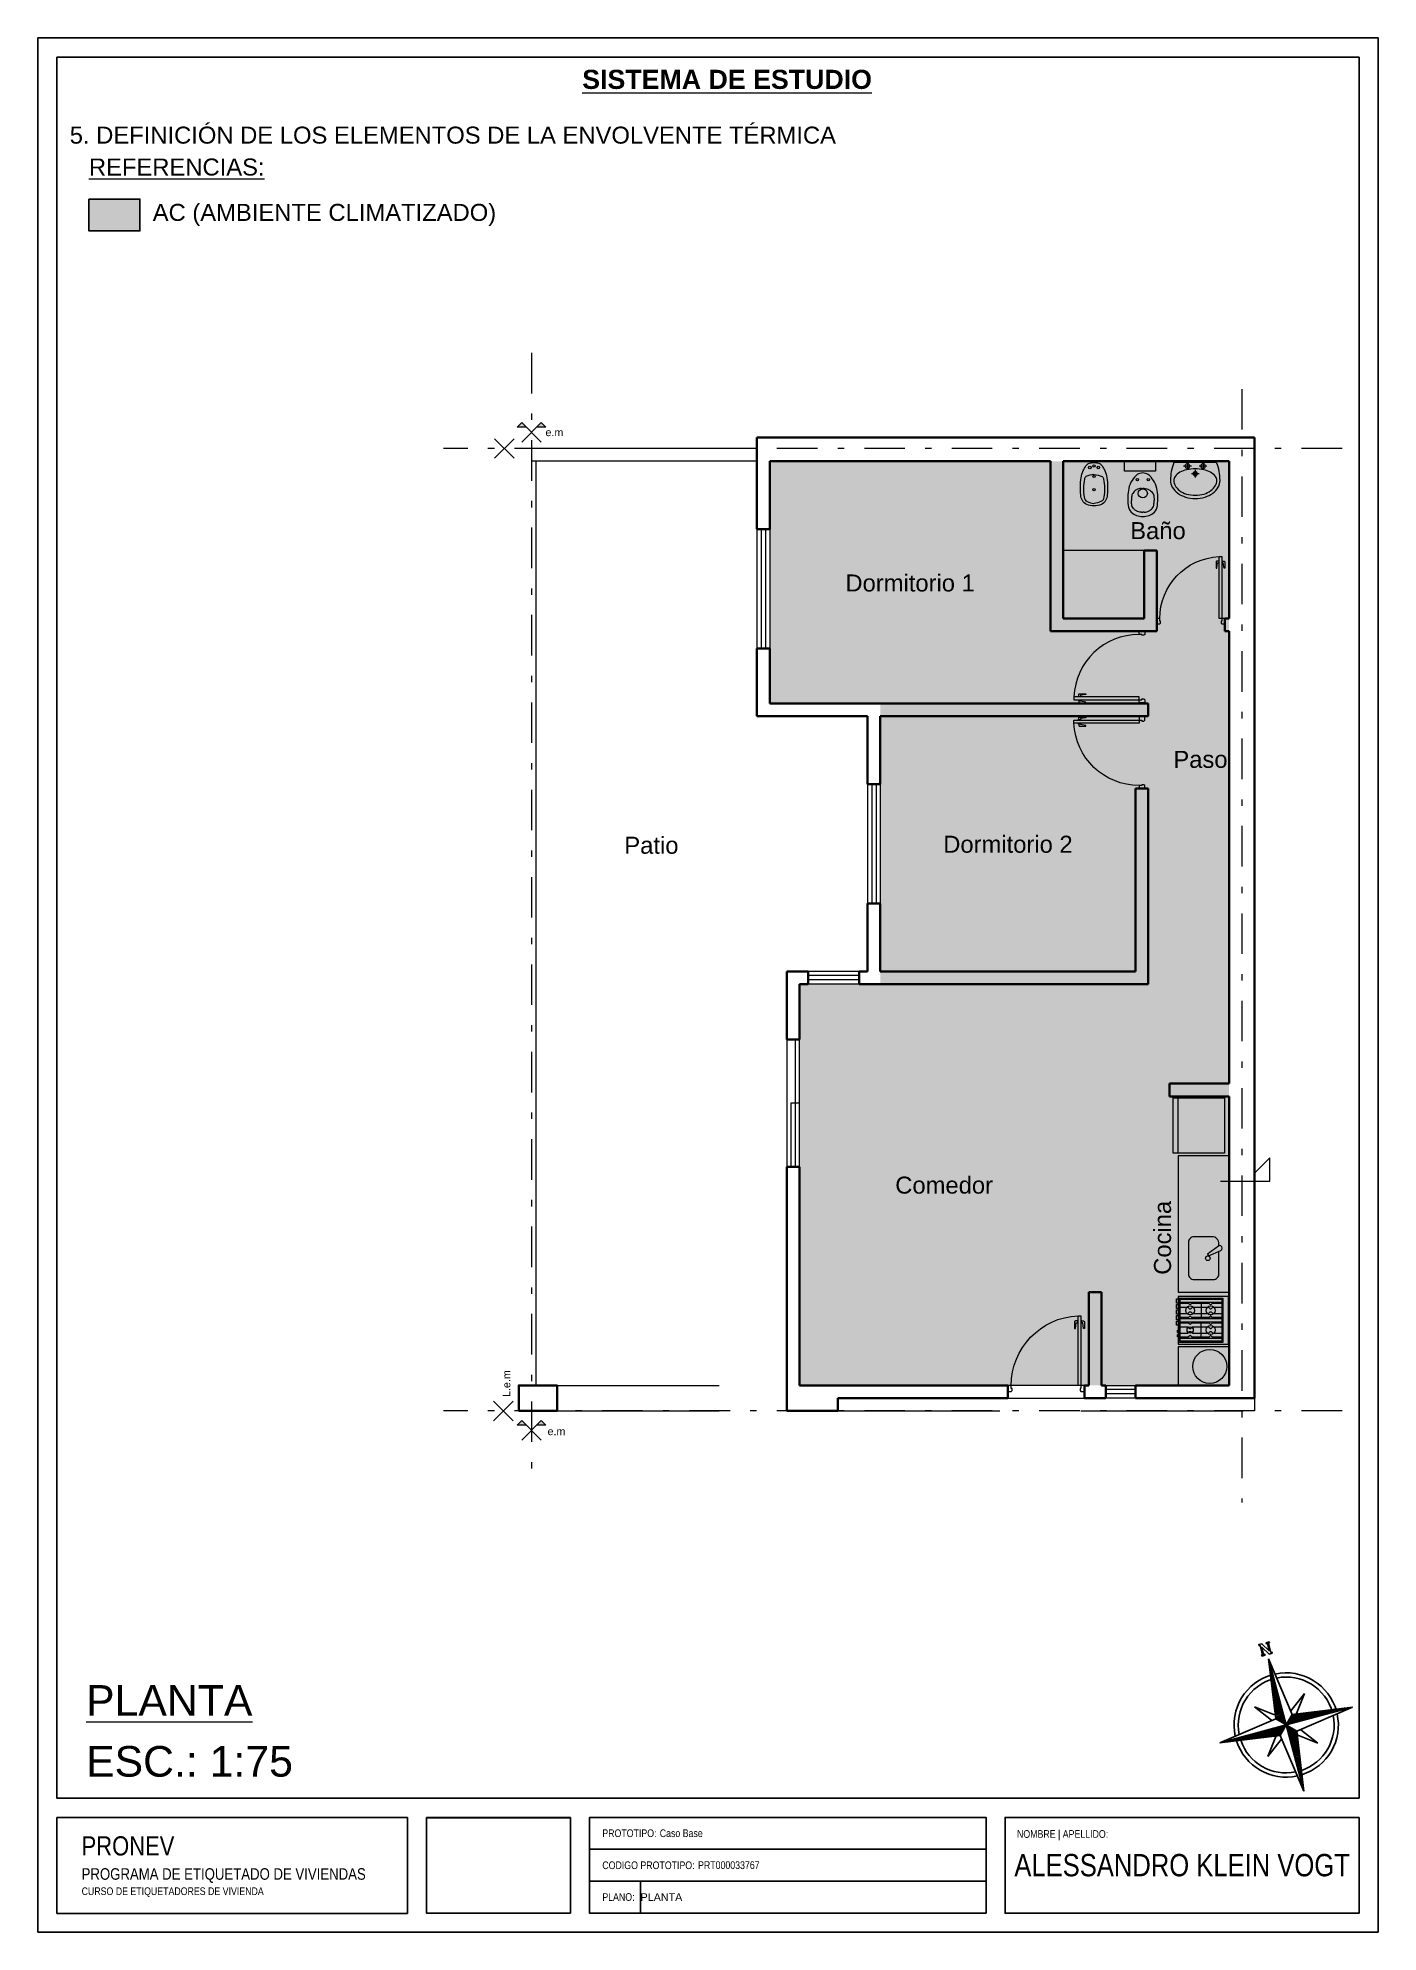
# Model space of a CAD drawing. Header units: millimetres. Extents: x 2761 to 3221, y 1635 to 1962.
# Drawn here: x 3030.78 to 3051.78, y 1862.17 to 1891.87 of the extents above; entities that cross this region are included whole.
import ezdxf
from ezdxf.enums import TextEntityAlignment as Align

# ---------------------------------------------------------------- set-up
doc = ezdxf.new("R2010")
doc.units = ezdxf.units.MM
doc.linetypes.add('DASHDOT', pattern=[25.4, 12.7, -6.35, 0, -6.35])
doc.linetypes.add('DASHED', pattern=[19.05, 12.7, -6.35])
for name, color, linetype, lineweight in [('Aberturas', 239, 'Continuous', 18), ('Artefacctos', 249, 'Continuous', 20), ('Detalles', 3, 'Continuous', 15), ('Ejes', 3, 'DASHDOT', 13), ('Muros', 6, 'Continuous', 50), ('Proyecciones', 249, 'DASHED', 0), ('Textos', 3, 'Continuous', 9)]:
    doc.layers.add(name, color=color, linetype=linetype, lineweight=lineweight)
doc.layers.add('Ambientes Climatizados', color=7, linetype='Continuous', lineweight=15, true_color=0x9fc5e8)
doc.layers.add('No View', color=70, linetype='Continuous', plot=False)
doc.styles.add('ROMANS', font='romans', dxfattribs={"width": 0.8})
doc.styles.get("Standard").update_dxf_attribs({"font": 'arial.ttf'})
picture_1 = doc.add_image_def('image1.png', size_in_pixel=(356, 237))

msp = doc.modelspace()

# ---------------------------------------------------------------- texts
at = {"lineweight": 0, "insert": (3040.227, 1862.72), "char_height": 0.1202, "attachment_point": 4, "line_spacing_factor": 0.999934}
msp.add_mtext('{\\C7;PLANTA}', dxfattribs=at)
at = {"layer": 'Textos', "color": 9, "true_color": 0xc7c8ca}
for p in [(3038.737, 1885.627), (3038.769, 1869.963)]:
    msp.add_text('e.m', height=0.12, dxfattribs=at).set_placement(p)
at = {"layer": 'Textos', "color": 7, "lineweight": 20}
for s, p in [('Baño', (3047.899, 1884.012)), ('Baño', (3047.899, 1884.012)), ('Paso', (3048.575, 1880.426)), ('Patio', (3039.972, 1879.079))]:
    msp.add_text(s, height=0.2666, dxfattribs=at).set_placement(p)
for s, p in [('Dormitorio 1', (3044.45, 1883.33)), ('Dormitorio 2', (3045.983, 1879.234)), ('Comedor', (3044.983, 1873.889))]:
    msp.add_text(s, height=0.2666, dxfattribs=at).set_placement(p, align=Align.MIDDLE)
msp.add_text('Cocina', height=0.2666, rotation=90, dxfattribs=at).set_placement((3048.538, 1872.478))
at = {"layer": 'Textos', "color": 9, "true_color": 0xc7c8ca}
msp.add_text('L.e.m', height=0.12, rotation=90, dxfattribs=at).set_placement((3038.185, 1870.562))
at = {"layer": 'Textos', "color": 7}
for s, insert, char_height, width, attachment_point in [('{\\fArial|b1|i0|c0|p34;\\LSISTEMA DE ESTUDIO}', (3041.582, 1891.219), 0.3, 13.77599, 5), ('5. DEFINICIÓN DE LOS ELEMENTOS DE LA ENVOLVENTE TÉRMICA', (3031.282, 1890.345), 0.2667, 13.77599, 4), ('{\\LREFERENCIAS:}', (3031.582, 1889.845), 0.2667, 13.77599, 4), ('AC (AMBIENTE CLIMATIZADO)', (3032.582, 1889.095), 0.2667, 13.77599, 4), ('{\\LPLANTA}', (3031.537, 1866.044), 0.48, 9.84104, 1), ('ESC.: 1:75', (3031.537, 1865.089), 0.48, 9.84104, 1)]:
    msp.add_mtext(s, dxfattribs=dict(at, insert=insert, char_height=char_height, width=width, attachment_point=attachment_point))

# ---------------------------------------------------------------- blocks, each defined once
blk = doc.blocks.new('Rotulo-PRONEV')
at = {"ltscale": 4}
for p, q in [((14.857, 1.299), (8.644, 1.299)), ((14.857, 0.801), (8.644, 0.801))]:
    blk.add_line(p, q, dxfattribs=at)
for points in [[(20.701, 2.099), (0.299, 2.099), (0.299, 29.398), (20.701, 29.398)], [(0.299, 1.797), (5.789, 1.797), (5.789, 0.294), (0.299, 0.294)], [(14.857, 0.296), (8.644, 0.296), (8.644, 1.8), (14.857, 1.8)], [(20.701, 1.8), (15.156, 1.8), (15.156, 0.296), (20.701, 0.296)]]:
    blk.add_lwpolyline(points, close=True, dxfattribs=at)
at = {"layer": 'No View'}
blk.add_line((9.444, 0.801), (9.444, 0.296), dxfattribs=at)
for points in [[(0, 0), (21, 0), (21, 29.7), (0, 29.7)], [(6.088, 1.793), (8.345, 1.793), (8.345, 0.298), (6.088, 0.298)]]:
    blk.add_lwpolyline(points, close=True, dxfattribs=at)
at = {"lineweight": 0, "insert": (0.685, 1.503), "char_height": 0.1803, "width": 5.63699, "attachment_point": 1, "line_spacing_factor": 0.999934}
blk.add_mtext('{\\fArial Narrow|b0|i0|c0|p34;\\H1.66667x;PRONEV\\P\\H0.6x;PROGRAMA DE ETIQUETADO DE VIVIENDAS \\P\\H0.66667x;CURSO DE ETIQUETADORES DE VIVIENDA}', dxfattribs=at)
at = {"lineweight": 0, "line_spacing_factor": 0.999934}
for s, insert, char_height, attachment_point in [('{\\fArial Narrow|b0|i0|c0|p34;PROTOTIPO:}', (8.844, 1.55), 0.1202, 4), ('{\\fArial Narrow|b0|i0|c0|p34;Caso Base}', (9.744, 1.55), 0.1202, 4), ('{\\fArial Narrow|b0|i0|c0|p34;NOMBRE | APELLIDO:}', (15.342, 1.599), 0.1202, 1), ('{\\fArial Narrow|b0|i0|c0|p34;ALESSANDRO KLEIN VOGT}', (17.929, 1.048), 0.35, 5), ('{\\fArial Narrow|b0|i0|c0|p34;CODIGO PROTOTIPO}:', (8.844, 1.048), 0.1202, 4), ('{\\fArial Narrow|b0|i0|c0|p34;PRT000033767}', (10.344, 1.05), 0.1202, 4), ('{\\fArial Narrow|b0|i0|c0|p34;PLANO}:', (8.844, 0.55), 0.1202, 4)]:
    blk.add_mtext(s, dxfattribs=dict(at, insert=insert, char_height=char_height, attachment_point=attachment_point))
image = blk.add_image(picture_1, insert=(6.088, 0.298), size_in_units=(2.257, 1.502))
image.dxf.flags = 7
blk = doc.blocks.new('*X5')
at = {"color": 0, "linetype": 'ByBlock'}
for p, q in [((-217.53, 160.5), (-217.53, 160.5)), ((-217.52, 160.498), (-217.52, 160.5)), ((-217.51, 160.497), (-217.51, 160.5)), ((-217.5, 160.496), (-217.5, 160.5)), ((-217.49, 160.494), (-217.49, 160.5)), ((-217.48, 160.493), (-217.48, 160.5)), ((-217.47, 160.491), (-217.47, 160.5)), ((-217.46, 160.49), (-217.46, 160.5)), ((-217.45, 160.488), (-217.45, 160.5)), ((-217.44, 160.487), (-217.44, 160.5)), ((-217.43, 160.486), (-217.43, 160.5)), ((-217.42, 160.484), (-217.42, 160.5)), ((-217.41, 160.483), (-217.41, 160.5)), ((-217.4, 160.481), (-217.4, 160.5)), ((-217.39, 160.48), (-217.39, 160.5)), ((-217.38, 160.478), (-217.38, 160.5)), ((-217.37, 160.477), (-217.37, 160.5)), ((-217.36, 160.476), (-217.36, 160.5)), ((-217.35, 160.474), (-217.35, 160.5)), ((-217.34, 160.473), (-217.34, 160.5)), ((-217.33, 160.471), (-217.33, 160.5)), ((-217.32, 160.47), (-217.32, 160.5)), ((-217.31, 160.468), (-217.31, 160.5)), ((-217.3, 160.467), (-217.3, 160.5)), ((-217.29, 160.466), (-217.29, 160.5)), ((-217.28, 160.464), (-217.28, 160.5)), ((-217.27, 160.463), (-217.27, 160.5)), ((-217.26, 160.461), (-217.26, 160.5)), ((-217.25, 160.46), (-217.25, 160.5)), ((-217.24, 160.458), (-217.24, 160.5)), ((-217.23, 160.457), (-217.23, 160.5)), ((-217.22, 160.456), (-217.22, 160.5)), ((-217.21, 160.454), (-217.21, 160.5)), ((-217.2, 160.453), (-217.2, 160.5)), ((-217.19, 160.451), (-217.19, 160.5)), ((-217.18, 160.45), (-217.18, 160.5)), ((-217.17, 160.448), (-217.17, 160.5)), ((-217.16, 160.447), (-217.16, 160.5)), ((-217.15, 160.446), (-217.15, 160.5)), ((-217.14, 160.444), (-217.14, 160.5)), ((-217.13, 160.443), (-217.13, 160.5)), ((-217.12, 160.441), (-217.12, 160.5)), ((-217.11, 160.44), (-217.11, 160.5)), ((-217.1, 160.438), (-217.1, 160.5)), ((-217.09, 160.441), (-217.09, 160.5)), ((-217.08, 160.451), (-217.08, 160.5)), ((-217.07, 160.461), (-217.07, 160.5)), ((-217.06, 160.471), (-217.06, 160.5)), ((-217.05, 160.481), (-217.05, 160.5)), ((-217.04, 160.491), (-217.04, 160.5))]:
    blk.add_line(p, q, dxfattribs=at)
blk = doc.blocks.new('Sbpln014')
at = {"color": 0, "linetype": 'ByBlock'}
for p, q in [((-0.156, 0.156), (0, 1.25)), ((0, 1.25), (0.156, 0.156)), ((0, 1.25), (0, 0)), ((-0.234, 0.156), (-0.469, 0.469)), ((-0.469, 0.469), (-0.156, 0.234)), ((0.156, 0.234), (0.469, 0.469)), ((0.469, 0.469), (0.234, 0.156)), ((-1.25, 0), (-0.156, 0.156)), ((-0.156, -0.156), (-1.25, 0)), ((0, 0), (-1.25, 0)), ((-0.156, 0.156), (0, 0)), ((-0.156, -0.156), (0, 0)), ((0, 0), (0.156, 0.156)), ((0, 0), (0.156, -0.156)), ((0, 0), (0, -1.25)), ((1.25, 0), (0, 0)), ((0.156, 0.156), (1.25, 0)), ((-0.469, -0.469), (-0.234, -0.156)), ((-0.156, -0.234), (-0.469, -0.469)), ((0, -1.25), (-0.156, -0.156)), ((0.156, -0.156), (0, -1.25)), ((1.25, 0), (0.156, -0.156)), ((0.469, -0.469), (0.156, -0.234)), ((0.234, -0.156), (0.469, -0.469))]:
    blk.add_line(p, q, dxfattribs=at)
blk.add_lwpolyline([(1.348, 0.064), (1.348, 0.044), (1.328, 0.044), (1.328, 0.103), (1.348, 0.103), (1.348, 0.083), (1.523, 0.083), (1.523, 0.103), (1.543, 0.103), (1.543, 0.044), (1.387, -0.053), (1.523, -0.053), (1.523, -0.034), (1.543, -0.034), (1.543, -0.092), (1.523, -0.092), (1.523, -0.073), (1.348, -0.073), (1.348, -0.092), (1.328, -0.092), (1.328, -0.034), (1.484, 0.064), (1.348, 0.064)], dxfattribs=at)
for radius, start, end in [(0.95, 92.5891, 177.4109), (0.873, 93.5464, 176.4536), (0.95, 0, 87.4109), (0.873, 0, 86.4536), (0.95, 182.5891, 267.4109), (0.873, 183.5464, 266.4536), (0.95, 270, 357.4109), (0.873, 270, 356.4536)]:
    blk.add_arc((0, 0), radius, start, end, dxfattribs=at)
for p, xscale, yscale, zscale, rotation in [((-401.25, -542.578), 2.499999999999996, 2.499999999999996, 2.499999999999996, 270), ((-542.578, 401.25), 2.5, 2.5, 2.5, 180), ((401.25, 542.578), 2.5, 2.5, 2.5, 90)]:
    blk.add_blockref('*X5', p, dxfattribs=dict(at, xscale=xscale, yscale=yscale, zscale=zscale, rotation=rotation))
at = {"color": 0, "linetype": 'ByBlock', "xscale": 2.5, "yscale": 2.5, "zscale": 2.5}
blk.add_blockref('*X5', (542.578, -401.25), dxfattribs=at)
blk = doc.blocks.new('Bidet')
at = {"color": 0, "linetype": 'ByBlock'}
blk.add_lwpolyline([(0.097, 0.628, -0.262722), (0.176, 0.5, -0.061431), (0.171, 0.274, -0.073837), (0.143, 0.178, -0.02136), (0.11, 0.116, -0.217458), (0.046, 0.075, -0.067695), (0, 0.071, -0.067639), (-0.045, 0.075, -0.190009), (-0.109, 0.116, -0.02136), (-0.143, 0.178, -0.069685), (-0.171, 0.274, -0.061431), (-0.176, 0.5, -0.262722), (-0.097, 0.628, -0.09682), (0, 0.645, -0.096471), (0.097, 0.628)], format="xyb", close=True, dxfattribs=at)
for points in [[(-0.127, 0.29, -0.084724), (-0.132, 0.53, -0.252864), (-0.091, 0.589, -0.103412), (0, 0.612, -0.103412)], [(0.127, 0.29, 0.084724), (0.132, 0.53, 0.252864), (0.091, 0.589, 0.103412), (0.001, 0.612, 0.103412)], [(0, 0.231, -0.087783), (-0.109, 0.258, -0.148188), (-0.127, 0.29, -0.09678)], [(0.001, 0.231, 0.087783), (0.109, 0.258, 0.148188), (0.127, 0.29, 0.09678)]]:
    blk.add_lwpolyline(points, format="xyb", dxfattribs=at)
for centre, radius in [((0, 0.431), 0.0166), ((0, 0.253), 0.0171), ((-0.056, 0.137), 0.0166), ((0, 0.116), 0.0166), ((0.056, 0.137), 0.0166)]:
    blk.add_circle(centre, radius, dxfattribs=at)
blk = doc.blocks.new('Inodoro')
at = {"color": 0, "linetype": 'ByBlock'}
blk.add_lwpolyline([(0, 0.585, 0.193023), (-0.137, 0.535, 0.145572), (-0.172, 0.456, 0.077711), (-0.165, 0.255, 0.087544), (-0.125, 0.161, 0.055228), (-0.065, 0.091, 0.090627), (0, 0.072, 0.091051), (0.065, 0.091, 0.055228), (0.126, 0.161, 0.087544), (0.165, 0.255, 0.077711), (0.172, 0.456, 0.145572), (0.137, 0.535, 0.193023), (0, 0.585, 61.25604)], format="xyb", close=True, dxfattribs=at)
for points in [[(-0.015, 0.536), (-0.033, 0.535, 0.028747), (-0.061, 0.527, 0.052421), (-0.075, 0.521, 0.050041), (-0.092, 0.508, 0.040538), (-0.109, 0.49, 0.036304), (-0.125, 0.468, 0.08346), (-0.129, 0.457, 0.024812), (-0.13, 0.446, 0.009631), (-0.132, 0.42, 0.014344), (-0.133, 0.411, 0.009208), (-0.132, 0.396)], [(0.015, 0.536), (0.033, 0.535, -0.028747), (0.061, 0.527, -0.052421), (0.075, 0.521, -0.050041), (0.092, 0.508, -0.040538), (0.109, 0.49, -0.036304), (0.124, 0.468, -0.08346), (0.129, 0.457, -0.024812), (0.13, 0.446, -0.009631), (0.132, 0.42, -0.014344), (0.132, 0.411, -0.009208), (0.132, 0.396)], [(-0.015, 0.256), (-0.033, 0.258, -0.028747), (-0.061, 0.265, -0.052421), (-0.075, 0.272, -0.050041), (-0.092, 0.284, -0.040538), (-0.109, 0.303, -0.036304), (-0.125, 0.325, -0.08346), (-0.129, 0.336, -0.024812), (-0.13, 0.346, -0.009631), (-0.132, 0.373, -0.014344), (-0.133, 0.382, -0.009208), (-0.132, 0.396)], [(0.015, 0.256), (0.033, 0.258, 0.028747), (0.061, 0.265, 0.052421), (0.075, 0.272, 0.050041), (0.092, 0.284, 0.040538), (0.109, 0.303, 0.036304), (0.124, 0.325, 0.08346), (0.129, 0.336, 0.024812), (0.13, 0.346, 0.009631), (0.132, 0.373, 0.014344), (0.132, 0.382, 0.009208), (0.132, 0.396)]]:
    blk.add_lwpolyline(points, format="xyb", dxfattribs=at)
for points in [[(-0.015, 0.536), (0, 0.536)], [(0.015, 0.536), (0, 0.536)], [(-0.015, 0.256), (0, 0.256)], [(0.015, 0.256), (0, 0.256)]]:
    blk.add_lwpolyline(points, dxfattribs=at)
for centre, radius in [((0, 0.314), 0.0535), ((-0.064, 0.152), 0.0141), ((0.064, 0.152), 0.0141)]:
    blk.add_circle(centre, radius, dxfattribs=at)
at = {"color": 0, "linetype": 'ByBlock', "style": 'ROMANS', "flags": 1}
blk.add_attdef('NOMENCLATURA', text='', height=0.08, dxfattribs=at).set_placement((0.017, 0.438), align=Align.MIDDLE)
blk = doc.blocks.new('Lav1')
at = {"color": 0, "linetype": 'ByBlock'}
for p, q in [((-0.098, 0.005), (-0.098, -0.092)), ((0.098, 0.005), (0.098, -0.092)), ((-0.146, -0.044), (-0.049, -0.044)), ((-0.048, -0.14), (0.048, -0.14)), ((0, -0.092), (0, -0.189)), ((0.049, -0.044), (0.146, -0.044))]:
    blk.add_line(p, q, dxfattribs=at)
for points in [[(0.268, 0, -0.093113), (0.31, -0.225, -0.130379), (0.288, -0.307, -0.106492), (0.219, -0.384, -0.084146), (0.123, -0.432, -0.073141), (0, -0.45, -0.073141), (-0.123, -0.432, -0.084146), (-0.219, -0.384, -0.106492), (-0.288, -0.307, -0.130379), (-0.31, -0.225, -0.093113), (-0.268, 0)], [(-0.27, -0.225, -0.165741), (-0.253, -0.175, -0.105633), (-0.191, -0.122, -0.068595), (-0.109, -0.092, -0.054776), (0, -0.08, -0.054776), (0.109, -0.092, -0.068595), (0.191, -0.122, -0.105633), (0.253, -0.175, -0.165741), (0.27, -0.225, -0.130379), (0.253, -0.287, -0.106492), (0.196, -0.352, -0.084146), (0.111, -0.394, -0.073141), (0, -0.41, -0.073141), (-0.111, -0.394, -0.084146), (-0.196, -0.352, -0.106492), (-0.253, -0.287, -0.130379)]]:
    blk.add_lwpolyline(points, format="xyb", close=True, dxfattribs=at)
for centre, radius in [((-0.098, -0.044), 0.03), ((0, -0.14), 0.028), ((0, -0.14), 0.014), ((0.098, -0.044), 0.03)]:
    blk.add_circle(centre, radius, dxfattribs=at)
blk = doc.blocks.new('P82i')
at = {"color": 0, "linetype": 'ByBlock'}
for points in [[(0.036, 0.828), (0.011, 0.828, 0.414214), (0.001, 0.818), (0.001, 0.738), (0.011, 0.738), (0.021, 0.808), (0.036, 0.808)], [(0.081, 0.828), (0.106, 0.828, -0.414214), (0.116, 0.818), (0.116, 0.738), (0.106, 0.738), (0.096, 0.808), (0.081, 0.808)]]:
    blk.add_lwpolyline(points, format="xyb", dxfattribs=at)
for points in [[(0.041, 0.798), (0.036, 0.798), (0.036, 0.838), (0.041, 0.838)], [(0.076, 0.838), (0.081, 0.838), (0.081, 0.798), (0.076, 0.798)]]:
    blk.add_lwpolyline(points, dxfattribs=at)
for points in [[(0.076, 0.89), (0.041, 0.89), (0.041, 0.07), (0.076, 0.07)], [(0, 0.07), (0.041, 0.07), (0.041, 0.035), (0.051, 0.035), (0.051, 0.01), (0.041, 0), (0, 0)], [(0.9, 0), (0.861, 0), (0.851, 0.01), (0.851, 0.035), (0.861, 0.035), (0.861, 0.07), (0.9, 0.07)]]:
    blk.add_lwpolyline(points, close=True, dxfattribs=at)
blk.add_arc((0.041, 0.07), 0.82, 360, 87.5537, dxfattribs=at)

# ---------------------------------------------------------------- hatches: boundary and pattern name
at = {"layer": 'Ambientes Climatizados'}
h = msp.add_hatch(color=256, dxfattribs=at)
h.dxf.hatch_style = 1
h.paths.add_polyline_path([(3032.382, 1889.345), (3031.582, 1889.345), (3031.582, 1888.845), (3032.382, 1888.845)])
at = {"layer": 'Ambientes Climatizados', "lineweight": 20, "transparency": 33554559}
h = msp.add_hatch(color=256, dxfattribs=at)
h.dxf.hatch_style = 1
h.paths.add_polyline_path([(3049.448, 1885.233), (3042.25, 1885.233), (3042.25, 1881.434), (3043.983, 1881.434), (3043.983, 1877.035), (3042.717, 1877.035), (3042.717, 1870.743), (3049.448, 1870.743)])
at = {"layer": 'Textos', "true_color": 0xc7c8ca}
h = msp.add_hatch(color=9, dxfattribs=at)
h.paths.add_polyline_path([(3038.364, 1885.84), (3038.292, 1885.766), (3038.438, 1885.766)])
h.paths.add_polyline_path([(3038.671, 1885.84), (3038.598, 1885.766), (3038.743, 1885.766)])
h = msp.add_hatch(color=9, dxfattribs=at)
h.paths.add_polyline_path([(3038.364, 1870.193), (3038.292, 1870.12), (3038.438, 1870.12)])
h.paths.add_polyline_path([(3038.671, 1870.193), (3038.598, 1870.12), (3038.743, 1870.12)])

# ---------------------------------------------------------------- linework, layer by layer
at = {"layer": 'Aberturas', "color": 9, "true_color": 0xc7c8ca}
for p, q in [((3042.05, 1884.167), (3042.05, 1882.3)), ((3042.117, 1884.167), (3042.117, 1882.3)), ((3042.183, 1884.167), (3042.183, 1882.3)), ((3042.25, 1884.167), (3042.25, 1882.3)), ((3043.783, 1880.168), (3043.783, 1878.301)), ((3043.85, 1880.168), (3043.85, 1878.301)), ((3043.916, 1880.168), (3043.916, 1878.301)), ((3043.983, 1880.168), (3043.983, 1878.301)), ((3043.65, 1877.235), (3042.85, 1877.235)), ((3043.65, 1877.168), (3042.85, 1877.168)), ((3043.65, 1877.102), (3042.85, 1877.102)), ((3043.65, 1877.035), (3042.85, 1877.035)), ((3042.517, 1876.169), (3042.517, 1874.169)), ((3042.65, 1876.169), (3042.65, 1874.169)), ((3042.717, 1874.169), (3042.717, 1876.169)), ((3042.583, 1875.169), (3042.583, 1874.169)), ((3042.717, 1875.169), (3042.583, 1875.169)), ((3047.515, 1870.743), (3047.982, 1870.743)), ((3047.982, 1870.677), (3047.515, 1870.677)), ((3047.982, 1870.61), (3047.515, 1870.61)), ((3047.982, 1870.543), (3047.515, 1870.543))]:
    msp.add_line(p, q, dxfattribs=at)
at = {"layer": 'Artefacctos', "color": 9, "lineweight": 20, "true_color": 0xc7c8ca}
for p, q in [((3048.115, 1883.833), (3046.849, 1883.833)), ((3048.649, 1874.387), (3048.649, 1875.254)), ((3048.649, 1874.342), (3048.649, 1872.207)), ((3049.448, 1874.342), (3048.649, 1874.342)), ((3048.649, 1872.207), (3049.448, 1872.207)), ((3048.684, 1872.047), (3049.335, 1872.047)), ((3049.009, 1872.047), (3049.009, 1871.792)), ((3048.684, 1871.792), (3049.335, 1871.792)), ((3048.684, 1871.739), (3049.335, 1871.739)), ((3049.009, 1871.484), (3049.009, 1871.739)), ((3048.684, 1871.484), (3049.335, 1871.484)), ((3049.448, 1871.347), (3048.649, 1871.347)), ((3048.649, 1871.347), (3048.649, 1870.743))]:
    msp.add_line(p, q, dxfattribs=at)
for points in [[(3047.808, 1885.233), (3048.297, 1885.233), (3048.297, 1885.078), (3047.808, 1885.078)], [(3048.574, 1875.254), (3049.374, 1875.254), (3049.374, 1874.387), (3048.574, 1874.387)], [(3048.649, 1871.392), (3049.438, 1871.392), (3049.438, 1872.139), (3048.649, 1872.139)], [(3048.667, 1871.418), (3048.667, 1872.112), (3049.351, 1872.112), (3049.351, 1871.418)], [(3048.684, 1871.435), (3048.684, 1872.096), (3049.335, 1872.096), (3049.335, 1871.435)]]:
    msp.add_lwpolyline(points, close=True, dxfattribs=at)
for points in [[(3049.288, 1872.932), (3049.288, 1872.965, 0.414412), (3049.181, 1873.074), (3048.899, 1873.074, 0.414214), (3048.813, 1872.988), (3048.813, 1872.491, 0.414214), (3048.899, 1872.404), (3049.201, 1872.404, 0.414214), (3049.288, 1872.491), (3049.288, 1872.846)], [(3049.335, 1872.029), (3049.187, 1872.029, 0.199), (3049.185, 1872.028), (3049.162, 1872.006, -0.414411), (3049.157, 1872.006), (3049.135, 1872.028, 0.199), (3049.133, 1872.029), (3048.865, 1872.029, 0.199), (3048.863, 1872.028), (3048.84, 1872.006, -0.414411), (3048.836, 1872.006), (3048.813, 1872.028, 0.199), (3048.811, 1872.029), (3048.684, 1872.029)], [(3049.335, 1871.809), (3049.187, 1871.809, -0.199), (3049.185, 1871.81), (3049.162, 1871.833, 0.414411), (3049.157, 1871.833), (3049.135, 1871.81, -0.199), (3049.133, 1871.809), (3048.865, 1871.809, -0.199), (3048.863, 1871.81), (3048.84, 1871.833, 0.414411), (3048.836, 1871.833), (3048.813, 1871.81, -0.199), (3048.811, 1871.809), (3048.684, 1871.809)], [(3049.335, 1871.721), (3049.187, 1871.721, 0.199), (3049.185, 1871.72), (3049.162, 1871.698, -0.414411), (3049.157, 1871.698), (3049.135, 1871.72, 0.199), (3049.133, 1871.721), (3048.865, 1871.721, 0.199), (3048.863, 1871.72), (3048.84, 1871.698, -0.414411), (3048.836, 1871.698), (3048.813, 1871.72, 0.199), (3048.811, 1871.721), (3048.684, 1871.721)], [(3049.335, 1871.502), (3049.187, 1871.502, -0.199), (3049.185, 1871.503), (3049.162, 1871.525, 0.414411), (3049.157, 1871.525), (3049.135, 1871.503, -0.199), (3049.133, 1871.502), (3048.865, 1871.502, -0.199), (3048.863, 1871.503), (3048.84, 1871.525, 0.414411), (3048.836, 1871.525), (3048.813, 1871.503, -0.199), (3048.811, 1871.502), (3048.684, 1871.502)]]:
    msp.add_lwpolyline(points, format="xyb", dxfattribs=at)
msp.add_lwpolyline([(3049.124, 1872.776), (3049.32, 1872.859, 1.03918), (3049.28, 1872.929), (3049.11, 1872.801)], format="xyb", close=True, dxfattribs=at)
for points in [[(3048.649, 1872.034), (3048.623, 1872.034), (3048.623, 1872.101), (3048.649, 1872.101)], [(3048.649, 1871.947), (3048.623, 1871.947), (3048.623, 1872.014), (3048.649, 1872.014)], [(3048.649, 1871.86), (3048.623, 1871.86), (3048.623, 1871.927), (3048.649, 1871.927)], [(3048.649, 1871.773), (3048.623, 1871.773), (3048.623, 1871.84), (3048.649, 1871.84)], [(3048.649, 1871.686), (3048.623, 1871.686), (3048.623, 1871.753), (3048.649, 1871.753)], [(3048.684, 1871.968), (3048.803, 1871.968), (3048.828, 1871.942), (3048.847, 1871.942), (3048.873, 1871.968), (3049.125, 1871.968), (3049.15, 1871.942), (3049.169, 1871.942), (3049.195, 1871.968), (3049.335, 1871.968)], [(3048.684, 1871.87), (3048.803, 1871.87), (3048.828, 1871.896), (3048.847, 1871.896), (3048.873, 1871.87), (3049.125, 1871.87), (3049.15, 1871.896), (3049.169, 1871.896), (3049.195, 1871.87), (3049.335, 1871.87)], [(3048.649, 1871.572), (3048.64, 1871.572), (3048.64, 1871.608), (3048.649, 1871.608)], [(3048.649, 1871.505), (3048.64, 1871.505), (3048.64, 1871.54), (3048.649, 1871.54)], [(3048.684, 1871.66), (3048.803, 1871.66), (3048.828, 1871.635), (3048.847, 1871.635), (3048.873, 1871.66), (3049.125, 1871.66), (3049.15, 1871.635), (3049.169, 1871.635), (3049.195, 1871.66), (3049.335, 1871.66)], [(3048.684, 1871.563), (3048.803, 1871.563), (3048.828, 1871.588), (3048.847, 1871.588), (3048.873, 1871.563), (3049.125, 1871.563), (3049.15, 1871.588), (3049.169, 1871.588), (3049.195, 1871.563), (3049.335, 1871.563)]]:
    msp.add_lwpolyline(points, dxfattribs=at)
for centre, radius in [((3049.115, 1872.737), 0.036), ((3048.838, 1871.919), 0.07), ((3049.16, 1871.919), 0.07), ((3048.838, 1871.611), 0.049), ((3049.16, 1871.611), 0.07), ((3049.145, 1871.041), 0.267)]:
    msp.add_circle(centre, radius, dxfattribs=at)
at = {"layer": 'Detalles', "color": 9, "lineweight": 20, "true_color": 0xc7c8ca}
for p, q in [((3038.584, 1885.233), (3038.584, 1870.744)), ((3050.088, 1874.314), (3049.847, 1874.073)), ((3050.088, 1873.948), (3050.088, 1874.314)), ((3049.312, 1873.948), (3050.088, 1873.948))]:
    msp.add_line(p, q, dxfattribs=at)
at = {"layer": 'Ejes', "color": 9, "ltscale": 0.05, "true_color": 0xc7c8ca}
for p, q in [((3038.518, 1886.933), (3038.518, 1869.326)), ((3049.648, 1886.365), (3049.648, 1868.907)), ((3051.218, 1885.433), (3037.139, 1885.433)), ((3051.218, 1870.344), (3037.139, 1870.344))]:
    msp.add_line(p, q, dxfattribs=at)
at = {"layer": 'Muros', "color": 9, "lineweight": 20, "true_color": 0xc7c8ca}
for p, q in [((3042.05, 1885.433), (3038.518, 1885.433)), ((3038.518, 1885.433), (3038.518, 1885.233)), ((3042.05, 1885.233), (3038.518, 1885.233))]:
    msp.add_line(p, q, dxfattribs=at)
at = {"layer": 'Muros', "color": 9, "lineweight": 35, "true_color": 0xc7c8ca}
for p, q in [((3049.848, 1885.606), (3042.05, 1885.606)), ((3042.05, 1885.606), (3042.05, 1884.167)), ((3049.848, 1885.606), (3049.848, 1870.543)), ((3046.649, 1885.233), (3042.25, 1885.233)), ((3042.25, 1884.167), (3042.25, 1885.233)), ((3046.649, 1885.233), (3046.649, 1882.567)), ((3049.448, 1885.233), (3046.849, 1885.233)), ((3046.849, 1885.233), (3046.849, 1882.767)), ((3049.448, 1885.233), (3049.448, 1882.767)), ((3042.05, 1884.167), (3042.25, 1884.167)), ((3048.115, 1882.767), (3048.115, 1883.833)), ((3048.115, 1883.833), (3048.315, 1883.833)), ((3048.315, 1882.567), (3048.315, 1883.833)), ((3046.849, 1882.767), (3048.115, 1882.767)), ((3049.382, 1882.767), (3049.382, 1882.567)), ((3049.382, 1882.767), (3049.448, 1882.767)), ((3046.649, 1882.567), (3048.315, 1882.567)), ((3049.382, 1882.567), (3049.448, 1882.567)), ((3049.448, 1882.567), (3049.448, 1875.475)), ((3042.05, 1882.3), (3042.05, 1881.234)), ((3042.05, 1882.3), (3042.25, 1882.3)), ((3042.25, 1882.3), (3042.25, 1881.434)), ((3042.05, 1881.234), (3043.783, 1881.234)), ((3042.25, 1881.434), (3048.182, 1881.434)), ((3043.783, 1881.234), (3043.783, 1880.168)), ((3043.983, 1881.234), (3043.983, 1880.168)), ((3043.983, 1881.234), (3048.182, 1881.234)), ((3048.182, 1881.434), (3048.182, 1881.234)), ((3043.783, 1880.168), (3043.983, 1880.168)), ((3047.982, 1880.101), (3047.982, 1877.235)), ((3047.982, 1880.101), (3048.182, 1880.101)), ((3048.182, 1880.101), (3048.182, 1877.035)), ((3043.783, 1878.301), (3043.783, 1877.235)), ((3043.783, 1878.301), (3043.983, 1878.301)), ((3043.983, 1878.301), (3043.983, 1877.235)), ((3042.517, 1877.235), (3042.517, 1876.169)), ((3042.85, 1877.235), (3042.517, 1877.235)), ((3042.85, 1877.235), (3042.85, 1877.035)), ((3043.783, 1877.235), (3043.65, 1877.235)), ((3043.65, 1877.235), (3043.65, 1877.035)), ((3047.982, 1877.235), (3043.983, 1877.235)), ((3042.717, 1877.035), (3042.717, 1876.169)), ((3042.85, 1877.035), (3042.717, 1877.035)), ((3048.182, 1877.035), (3043.65, 1877.035)), ((3042.717, 1876.169), (3042.517, 1876.169)), ((3048.515, 1875.475), (3048.515, 1875.275)), ((3049.448, 1875.475), (3048.515, 1875.475)), ((3048.517, 1875.275), (3048.515, 1875.275)), ((3049.448, 1875.275), (3048.517, 1875.275)), ((3049.448, 1875.275), (3049.448, 1870.743)), ((3042.517, 1874.169), (3042.517, 1870.344)), ((3042.717, 1874.169), (3042.517, 1874.169)), ((3042.717, 1874.169), (3042.517, 1874.169)), ((3042.717, 1874.169), (3042.717, 1870.743)), ((3047.249, 1872.207), (3047.249, 1870.743)), ((3047.449, 1872.207), (3047.249, 1872.207)), ((3047.449, 1872.207), (3047.449, 1870.743)), ((3042.717, 1870.743), (3045.983, 1870.743)), ((3043.317, 1870.543), (3045.983, 1870.543)), ((3045.983, 1870.743), (3045.983, 1870.543)), ((3047.249, 1870.743), (3047.182, 1870.743)), ((3047.182, 1870.743), (3047.182, 1870.543)), ((3047.515, 1870.543), (3047.182, 1870.543)), ((3047.515, 1870.743), (3047.449, 1870.743)), ((3047.515, 1870.743), (3047.515, 1870.543)), ((3049.448, 1870.743), (3047.982, 1870.743)), ((3047.982, 1870.743), (3047.982, 1870.543)), ((3049.848, 1870.543), (3047.982, 1870.543))]:
    msp.add_line(p, q, dxfattribs=at)
for points in [[(3038.318, 1870.344), (3038.918, 1870.344), (3038.918, 1870.744), (3038.318, 1870.744), (3038.318, 1870.344)], [(3042.517, 1870.344), (3043.317, 1870.344), (3043.317, 1870.543)]]:
    msp.add_lwpolyline(points, dxfattribs=at)
at = {"layer": 'No View'}
msp.add_lwpolyline([(3031.582, 1889.345), (3032.382, 1889.345), (3032.382, 1888.845), (3031.582, 1888.845)], close=True, dxfattribs=at)
at = {"layer": 'Proyecciones', "color": 9, "ltscale": 0.2, "true_color": 0xc7c8ca}
for p, q in [((3038.918, 1870.743), (3042.517, 1870.742)), ((3047.182, 1870.743), (3045.983, 1870.743)), ((3045.983, 1870.543), (3047.182, 1870.543)), ((3049.848, 1870.543), (3049.848, 1870.343)), ((3038.918, 1870.345), (3042.517, 1870.344)), ((3043.317, 1870.344), (3049.848, 1870.343))]:
    msp.add_line(p, q, dxfattribs=at)
at = {"layer": 'Textos', "color": 9, "true_color": 0xc7c8ca}
for p, q in [((3038.364, 1885.84), (3038.292, 1885.766)), ((3038.438, 1885.766), (3038.292, 1885.766)), ((3038.364, 1885.84), (3038.671, 1885.533)), ((3038.364, 1885.533), (3038.671, 1885.84)), ((3038.743, 1885.766), (3038.598, 1885.766)), ((3038.671, 1885.84), (3038.743, 1885.766)), ((3037.938, 1885.28), (3038.245, 1885.587)), ((3038.245, 1885.28), (3037.938, 1885.587)), ((3037.922, 1870.19), (3038.229, 1870.497)), ((3038.229, 1870.19), (3037.922, 1870.497)), ((3038.364, 1870.193), (3038.292, 1870.12)), ((3038.438, 1870.12), (3038.292, 1870.12)), ((3038.364, 1870.193), (3038.671, 1869.886)), ((3038.364, 1869.886), (3038.671, 1870.193)), ((3038.743, 1870.12), (3038.598, 1870.12)), ((3038.671, 1870.193), (3038.743, 1870.12))]:
    msp.add_line(p, q, dxfattribs=at)

# ---------------------------------------------------------------- block references
msp.add_blockref('Rotulo-PRONEV', (3030.783, 1862.171))
at = {"color": 9, "ltscale": 0.7, "true_color": 0xc7c8ca, "xscale": 0.8605317641614497, "yscale": 0.8605317641614497, "zscale": 0.8605317641614497, "rotation": 105.0000000000084}
msp.add_blockref('Sbpln014', (3050.343, 1865.419), dxfattribs=at)
at = {"layer": 'Aberturas', "color": 9, "true_color": 0xc7c8ca}
for p, xscale, yscale, zscale in [((3049.382, 1882.684), -1.184888888888148, 1.184888888888148, 1.184888888888148), ((3047.182, 1870.65), -1.332432216685698, 1.332432216685698, 1.332432216685698)]:
    msp.add_blockref('P82i', p, dxfattribs=dict(at, xscale=xscale, yscale=yscale, zscale=zscale))
at = {"layer": 'Aberturas', "color": 9, "true_color": 0xc7c8ca, "yscale": 1.247557808762049, "zscale": 1.247557808762049}
for p, xscale, rotation in [((3048.126, 1881.444), 1.247557808762049, 90.00000000000004), ((3048.126, 1881.224), -1.247557808762049, 90)]:
    msp.add_blockref('P82i', p, dxfattribs=dict(at, xscale=xscale, rotation=rotation))
at = {"layer": 'Artefacctos', "color": 9, "lineweight": 20, "true_color": 0xc7c8ca, "rotation": 180}
for name, p, xscale, yscale, zscale in [('Bidet', (3047.332, 1885.297), 1.182140737694289, 1.182140737694289, 1.182140737694289), ('Inodoro', (3048.096, 1885.148), 1.333, 1.333, 1.333)]:
    msp.add_blockref(name, p, dxfattribs=dict(at, xscale=xscale, yscale=yscale, zscale=zscale))
at = {"layer": 'Artefacctos', "color": 9, "lineweight": 20, "true_color": 0xc7c8ca, "xscale": -1.252036454478157, "yscale": 1.252036454478157, "zscale": 1.252036454478157}
msp.add_blockref('Lav1', (3048.918, 1885.213), dxfattribs=at)

msp.set_redraw_order([(e.dxf.handle, doc.entitydb.next_handle()) for e in msp.query("TEXT MTEXT ATTDEF DIMENSION ARC_DIMENSION")])  # texts and dimensions are drawn at this point

doc.saveas('drawing.dxf')
